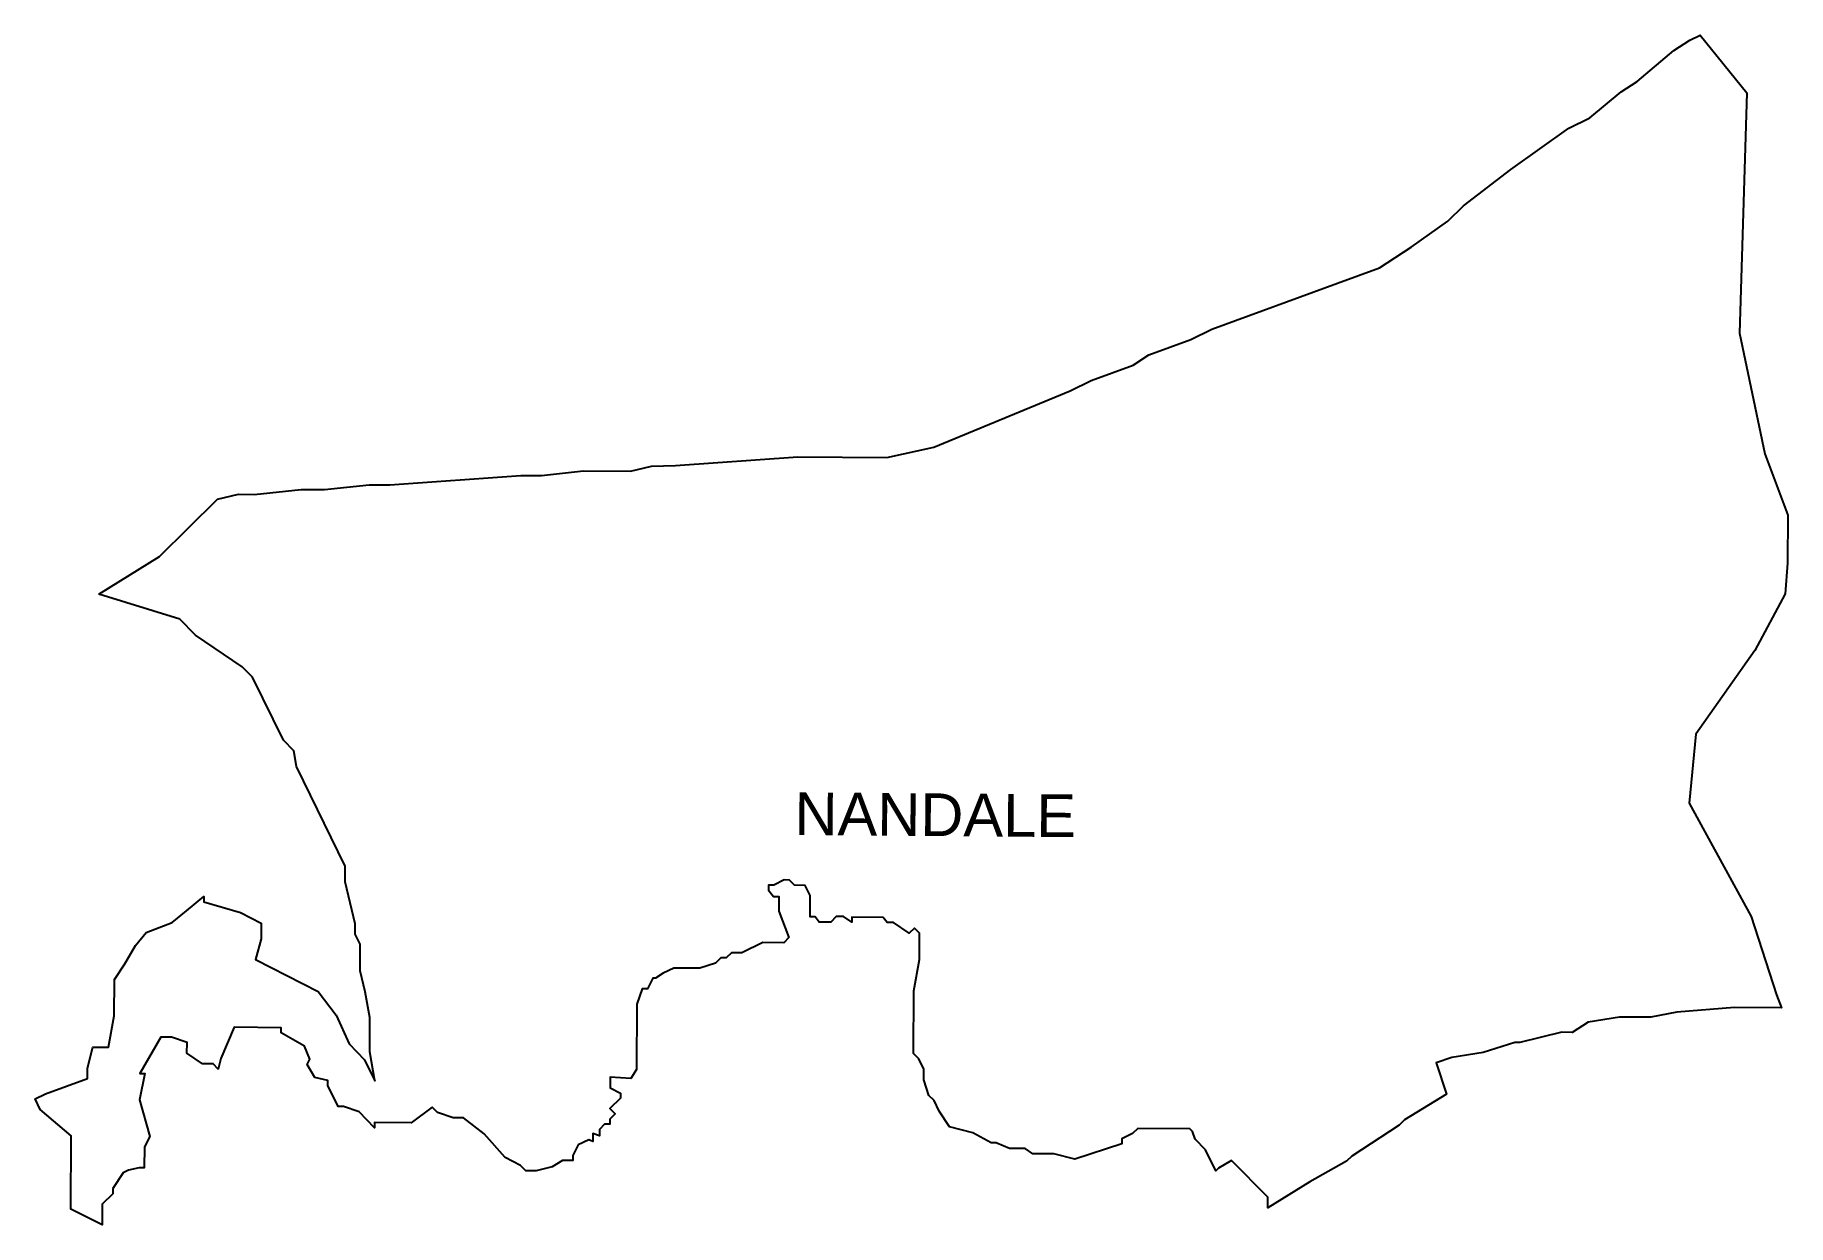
# Model space of a CAD drawing. Header units: metres. Extents: x 285250 to 291899, y 2022131 to 2025522.
# Drawn here: x 288144 to 291899, y 2022973 to 2025522 of the extents above; entities that cross this region are included whole.
import ezdxf

# ---------------------------------------------------------------- set-up
doc = ezdxf.new("R2010")
doc.units = ezdxf.units.M
doc.layers.add('VILLAGE NAME', color=250, linetype='Continuous')
doc.styles.get("Standard").update_dxf_attribs({"font": 'simplex.shx'})

msp = doc.modelspace()

# ---------------------------------------------------------------- texts
at = {"layer": 'VILLAGE NAME', "insert": (289771.2, 2023900.2), "char_height": 91.425, "attachment_point": 1, "rotation": 359.5442}
msp.add_mtext_dynamic_manual_height_columns('{\\fArial|b0|i0|c0|p34;NANDALE}', width=661.323, gutter_width=457.1, heights=[0], dxfattribs=at)

# ---------------------------------------------------------------- linework, layer by layer
at = {"color": 6, "flags": 128}
msp.add_lwpolyline([(288280.7, 2024324.6), (288410.3, 2024405.6), (288534.4, 2024527.8), (288579.3, 2024538.7), (288612.9, 2024538.5), (288713.7, 2024548.9), (288763.8, 2024549.1), (288859.4, 2024558.9), (288904.1, 2024558.6), (289184.2, 2024578.8), (289229.1, 2024578.5), (289318.7, 2024589), (289419.5, 2024588.2), (289464.3, 2024599.1), (289515.7, 2024600.1), (289778.1, 2024619.1), (289968.4, 2024617.6), (290069.4, 2024639.2), (290361.5, 2024760.2), (290406.4, 2024782.2), (290496.2, 2024815.1), (290530, 2024837.3), (290619.8, 2024870.2), (290664.8, 2024892.2), (290934.3, 2024990.9), (291024.1, 2025023.8), (291091.7, 2025068.1), (291170.5, 2025123.5), (291204.3, 2025156.8), (291305.7, 2025234.4), (291429.6, 2025323.1), (291474.5, 2025345.1), (291542.1, 2025400.6), (291575.9, 2025422.7), (291654.8, 2025489.3), (291688.6, 2025511.4), (291711.1, 2025522.5), (291810.9, 2025398.5), (291795.7, 2024883.5), (291849.7, 2024625.5), (291899.1, 2024494.1), (291898, 2024390.9), (291893.1, 2024325.2), (291828.1, 2024203.6), (291701.7, 2024024.4), (291687.2, 2023876.5), (291820.5, 2023633.7), (291874.4, 2023466.4), (291885.4, 2023438.3), (291784.6, 2023439), (291661.4, 2023428.8), (291605.3, 2023418.1), (291538.1, 2023418.6), (291470.8, 2023407.6), (291437.1, 2023385.8), (291414.7, 2023385.9), (291325, 2023364.2), (291313.7, 2023364.3), (291246.4, 2023342.4), (291179.1, 2023331.7), (291145.4, 2023320.8), (291167.3, 2023253.4), (291077.3, 2023198.1), (291066, 2023187), (290964.7, 2023120.6), (290953.4, 2023109.5), (290874.7, 2023065.3), (290784.7, 2023010), (290784.9, 2023032.4), (290707.1, 2023111.4), (290679, 2023094.8), (290673.3, 2023089.3), (290651.3, 2023134.2), (290629.1, 2023156.8), (290623.6, 2023173.6), (290618, 2023179.3), (290506.1, 2023180.1), (290495.2, 2023169.4), (290494.8, 2023169), (290472.3, 2023158), (290472.2, 2023146.8), (290371.2, 2023114), (290326.5, 2023125.5), (290281.7, 2023125.9), (290265, 2023137.2), (290231.4, 2023137.2), (290204.5, 2023148.4), (290203.5, 2023148.8), (290192.3, 2023148.9), (290153.2, 2023170.4), (290103, 2023183.2), (290080.8, 2023217), (290069.8, 2023239.5), (290058.7, 2023250.8), (290047.8, 2023284.4), (290047.9, 2023306.8), (290036.9, 2023329.3), (290025.8, 2023340.6), (290026.8, 2023475), (290038.5, 2023542.1), (290038.9, 2023598), (290027.9, 2023609.3), (290016.6, 2023598.2), (289983.2, 2023620.9), (289969, 2023620.9), (289960.8, 2023632.2), (289893.7, 2023632.8), (289893.6, 2023621.6), (289875.8, 2023634.1), (289860.1, 2023634.1), (289848.8, 2023621.9), (289823.7, 2023622.1), (289815.3, 2023633.4), (289804.1, 2023633.4), (289804.1, 2023678.9), (289793.4, 2023700.7), (289771, 2023700.9), (289759.9, 2023712.2), (289748.7, 2023712.3), (289726.2, 2023701.2), (289715, 2023701.3), (289714.9, 2023690.1), (289726.1, 2023677), (289737.3, 2023676.9), (289737, 2023645.2), (289758.9, 2023589), (289747.7, 2023577.9), (289702.9, 2023578.2), (289657.9, 2023556.2), (289635.5, 2023556.4), (289624.2, 2023545.2), (289613, 2023545.2), (289601.7, 2023534.2), (289568.1, 2023523.3), (289512.1, 2023523.7), (289489.6, 2023512.7), (289472.7, 2023501.6), (289467.1, 2023501.7), (289455.7, 2023479.4), (289444.6, 2023479.4), (289433.1, 2023445.9), (289432, 2023306), (289420.4, 2023286.7), (289375.9, 2023289.6), (289375.7, 2023267.2), (289398.1, 2023255.8), (289398, 2023244.6), (289375.4, 2023222.4), (289386.5, 2023211.1), (289375.2, 2023200), (289375.1, 2023188.8), (289363.9, 2023188.9), (289352.7, 2023177.8), (289352.7, 2023163.9), (289338.5, 2023169), (289338.5, 2023152.3), (289338.5, 2023151.8), (289330.1, 2023155.6), (289307.6, 2023144.5), (289296.2, 2023122.2), (289296.1, 2023111), (289273.8, 2023111.2), (289251.3, 2023097.9), (289217.6, 2023089.2), (289195.2, 2023089.4), (289184.1, 2023100.7), (289150.6, 2023117.8), (289106.2, 2023168.5), (289061.7, 2023202.4), (289039.3, 2023202.6), (289005.8, 2023214), (288994.7, 2023225.4), (288949.6, 2023192.1), (288871.2, 2023192.7), (288871.2, 2023181.6), (288837.8, 2023215.3), (288804.3, 2023226.8), (288793.1, 2023226.9), (288771.1, 2023271.8), (288771.2, 2023283), (288743.2, 2023288.9), (288726.6, 2023317), (288732.3, 2023328.1), (288721.3, 2023356.2), (288671.2, 2023384.6), (288671.3, 2023395.8), (288570.5, 2023396.6), (288542, 2023329.6), (288536.2, 2023307.2), (288525.1, 2023318.5), (288502.7, 2023318.7), (288469.3, 2023341.3), (288469.4, 2023363.8), (288435.9, 2023375.2), (288413.5, 2023375.4), (288368.2, 2023297.4), (288378.7, 2023297.4), (288367.7, 2023241.4), (288389.5, 2023162.8), (288378.1, 2023140.5), (288377.8, 2023095.7), (288366.6, 2023095.7), (288344.2, 2023090.4), (288332.9, 2023084.9), (288310.3, 2023051.4), (288310.2, 2023040.2), (288287.6, 2023018), (288287.3, 2022973.2), (288220.3, 2023007.3), (288221.5, 2023164.1), (288154.8, 2023220.6), (288143.8, 2023243.1), (288166.2, 2023254.1), (288256.1, 2023287), (288256.3, 2023309.4), (288267.8, 2023354.1), (288301.4, 2023353.9), (288313.1, 2023421), (288313.7, 2023499.3), (288336.4, 2023532.8), (288359.1, 2023571.8), (288381.7, 2023599.6), (288437.8, 2023621.5), (288468.1, 2023646.4), (288505.4, 2023677), (288505.3, 2023665.8), (288583.6, 2023642.8), (288628.2, 2023620.1), (288628.2, 2023586.5), (288616.4, 2023541.8), (288750.2, 2023473.6), (288789, 2023422.9), (288816.6, 2023361.1), (288849.9, 2023327.2), (288871.9, 2023282.3), (288861.2, 2023343.9), (288861.2, 2023417.4), (288851, 2023472.8), (288840.2, 2023517.7), (288840.2, 2023574.5), (288829.6, 2023596.2), (288829.7, 2023618.5), (288808, 2023708.3), (288808.3, 2023741.9), (288703.6, 2023955.5), (288698.2, 2023989.1), (288676, 2024011.6), (288609.8, 2024146.5), (288587.6, 2024169.1), (288487.4, 2024237.1), (288454, 2024270.9), (288280.7, 2024324.6)], dxfattribs=at)

msp.set_redraw_order([(e.dxf.handle, doc.entitydb.next_handle()) for e in msp.query("TEXT MTEXT ATTDEF DIMENSION ARC_DIMENSION")])  # texts and dimensions are drawn at this point

doc.saveas('drawing.dxf')
